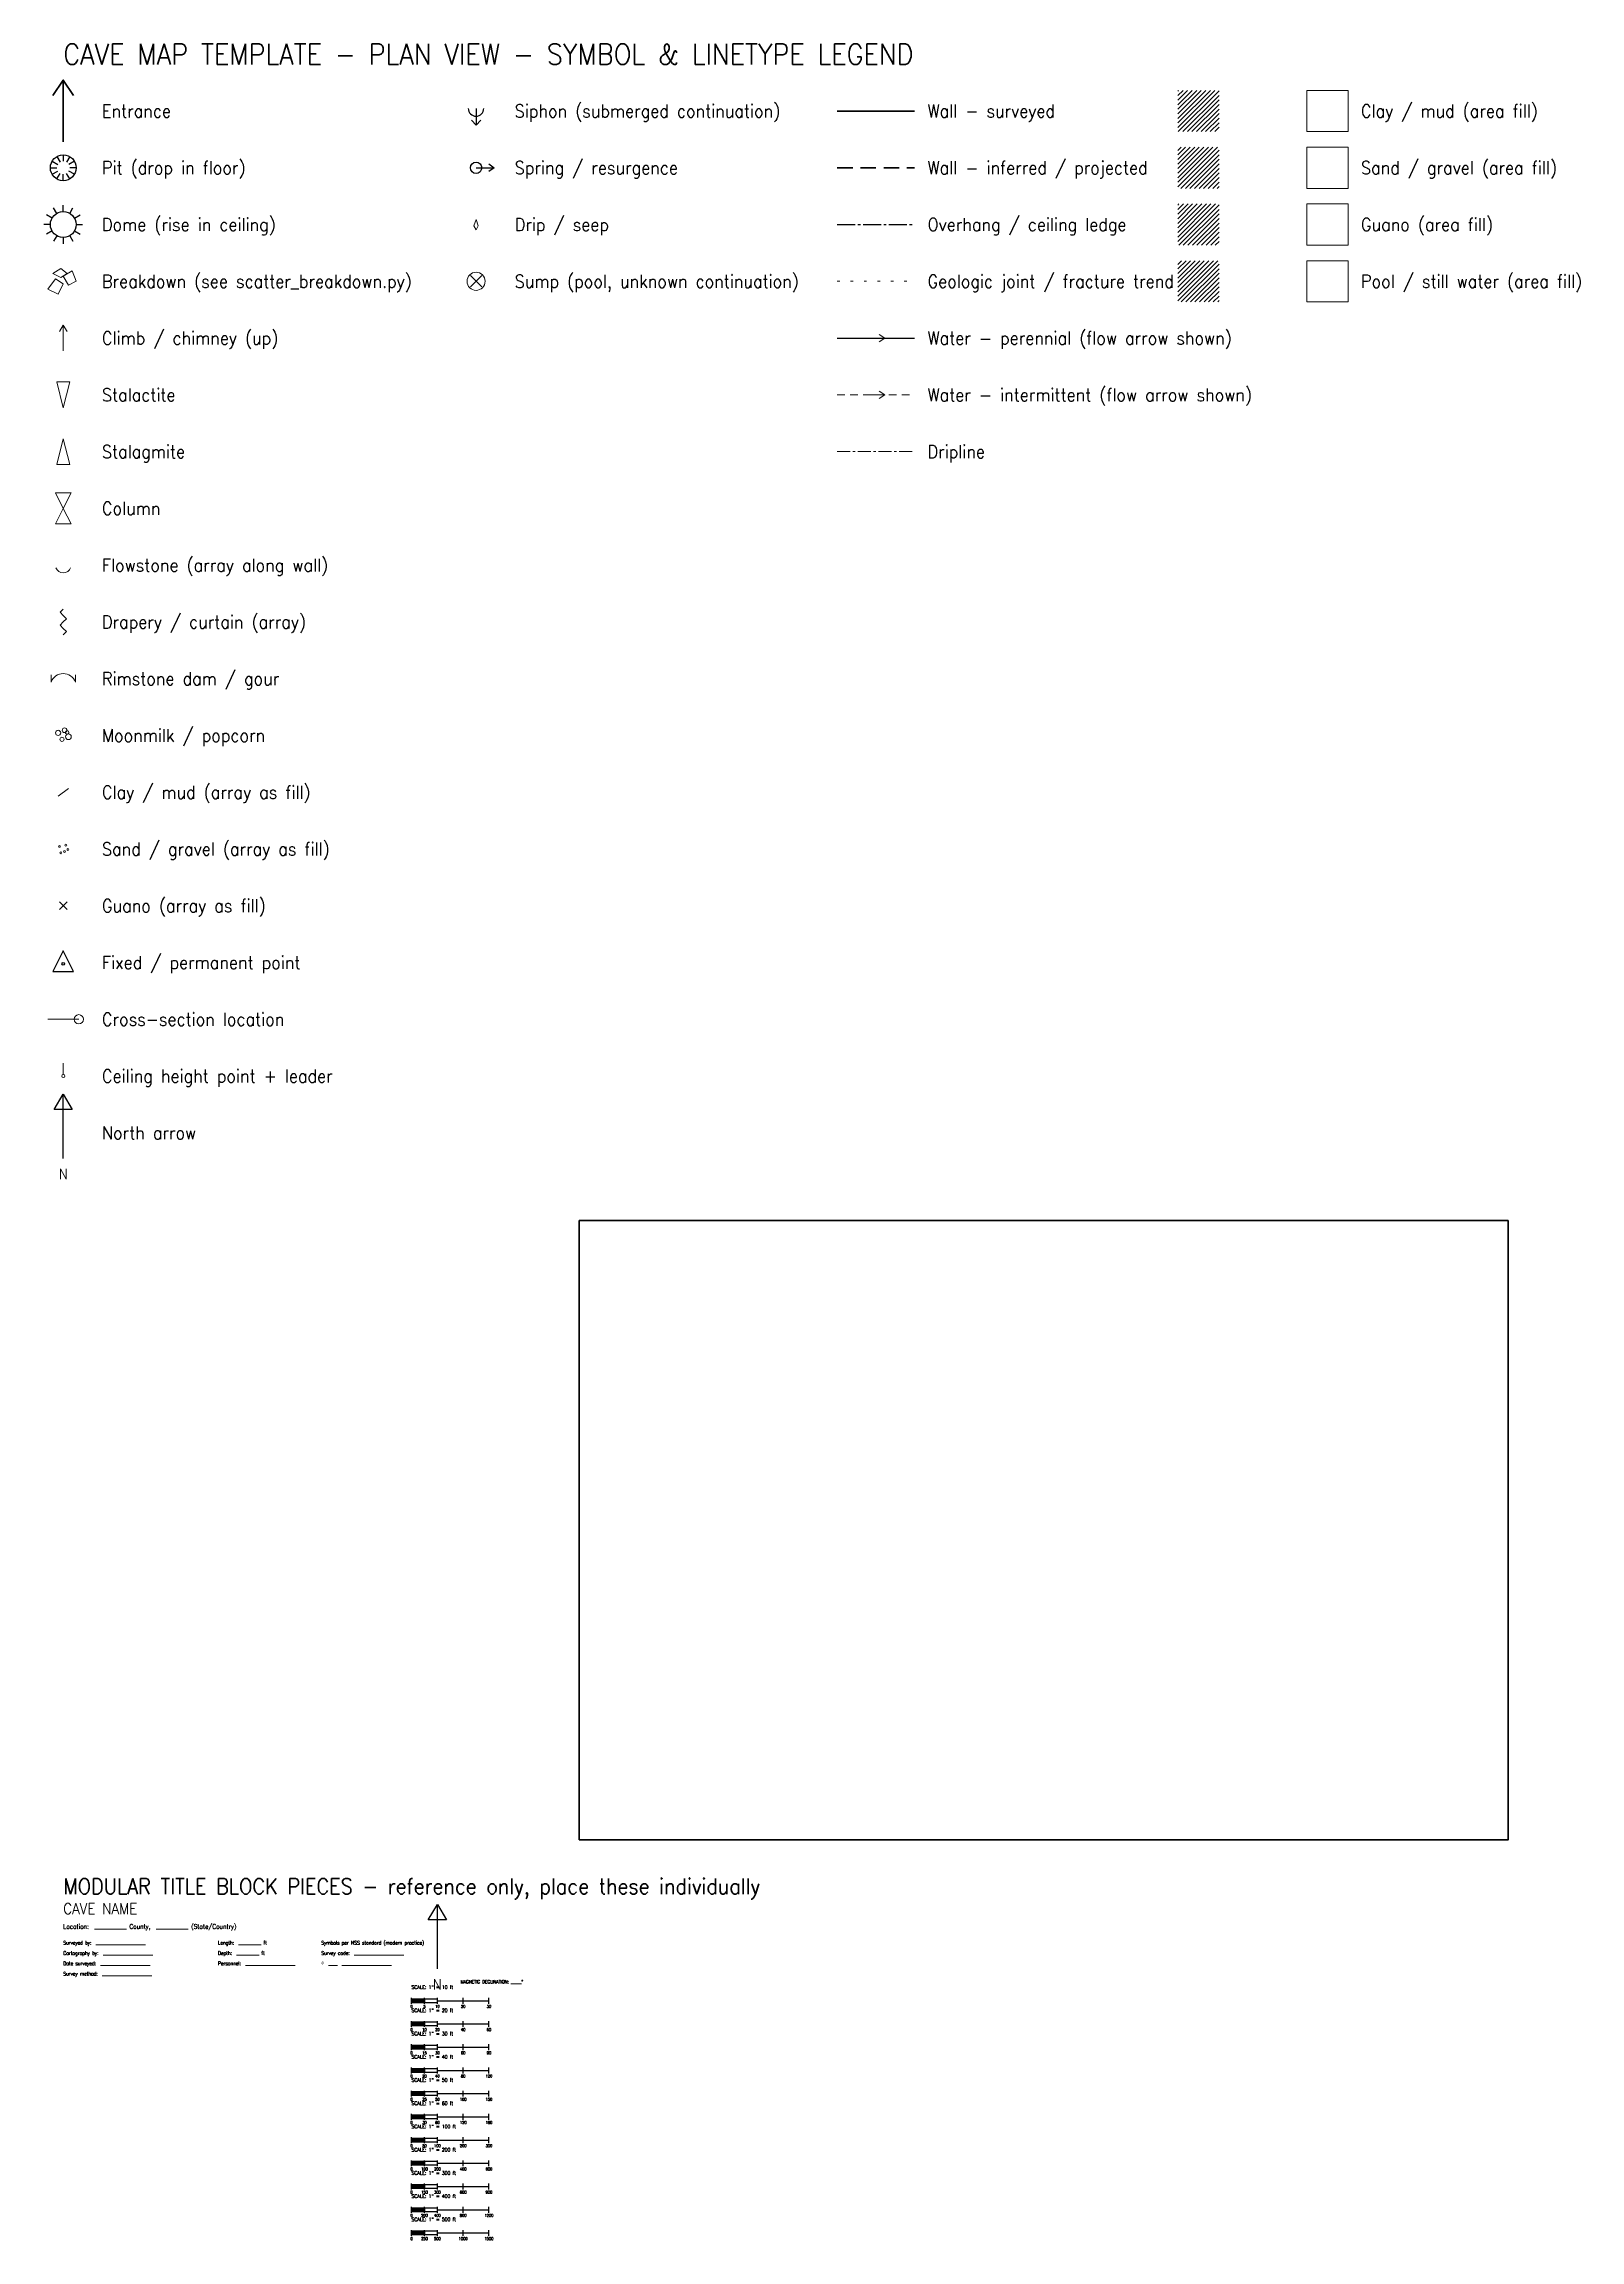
# Model space of a CAD drawing. Header units: feet. Extents: x -0.8 to 58.8, y -82.5 to 2.6.
import ezdxf
from ezdxf.enums import TextEntityAlignment as Align

# ---------------------------------------------------------------- set-up
doc = ezdxf.new("R2010")
doc.units = ezdxf.units.FT
for name, pattern in [('NSS_DRIPLINE', [0.8, 0.5, -0.1, 0.1, -0.1]), ('NSS_INFERRED', [0.9, 0.6, -0.3]), ('NSS_JOINT', [0.5, 0.08, -0.42]), ('NSS_OVERHANG', [1, 0.7, -0.1, 0.1, -0.1]), ('NSS_WATER_INTERMITTENT', [0.5, 0.3, -0.2])]:
    doc.linetypes.add(name, pattern=pattern)
doc.layers.get('0').update_dxf_attribs({"true_color": 0xffffff})
for name, color, linetype, lineweight, true_color in [('ANCHORS-BOLTS', 1, 'Continuous', 25, 0xff0000), ('BORDER', 7, 'Continuous', 50, 0xffffff), ('BREAKDOWN', 8, 'Continuous', 18, 0x7f7f7f), ('CEILING-HEIGHT', 8, 'Continuous', 0, 0x7f7f7f), ('CROSS-SECTION-MARKERS', 3, 'Continuous', 18, 0x00ff00), ('DRIPLINE', 8, 'NSS_DRIPLINE', 18, 0x7f7f7f), ('ENTRANCE', 1, 'Continuous', 50, 0xff0000), ('FORMATIONS-DRAPERY', 6, 'Continuous', 13, 0xff00ff), ('FORMATIONS-DRIP', 6, 'Continuous', 18, 0xff00ff), ('FORMATIONS-FLOWSTONE', 6, 'Continuous', 13, 0xff00ff), ('FORMATIONS-MOONMILK-POPCORN', 6, 'Continuous', 9, 0xff00ff), ('FORMATIONS-RIMSTONE', 6, 'Continuous', 13, 0xff00ff), ('GEOLOGY-JOINTS-FRACTURES', 9, 'NSS_JOINT', 9, 0xbfbfbf), ('GUANO', 40, 'Continuous', 9, 0xffbf00), ('LEGEND', 7, 'Continuous', 18, 0xffffff), ('NORTH-ARROW', 7, 'Continuous', 25, 0xffffff), ('OVERHANG-LEDGE', 7, 'NSS_OVERHANG', 25, 0xffffff), ('PITS-DOMES', 7, 'Continuous', 25, 0xffffff), ('SCALE-BAR', 7, 'Continuous', 25, 0xffffff), ('SEDIMENT-CLAY-MUD', 30, 'Continuous', 13, 0xff7f00), ('SEDIMENT-SAND-GRAVEL', 30, 'Continuous', 9, 0xff7f00), ('TITLE-BLOCK', 7, 'Continuous', 25, 0xffffff), ('WALLS-INFERRED', 7, 'NSS_INFERRED', 35, 0xffffff), ('WALLS-SURVEYED', 7, 'Continuous', 50, 0xffffff), ('WATER-DRIP-SEEP', 5, 'Continuous', 13, 0x0000ff), ('WATER-FLOW-ARROWS', 5, 'Continuous', 18, 0x0000ff), ('WATER-INTERMITTENT', 5, 'NSS_WATER_INTERMITTENT', 18, 0x0000ff), ('WATER-PERENNIAL', 5, 'Continuous', 25, 0x0000ff), ('WATER-POOL-SUMP', 5, 'Continuous', 13, 0x0000ff), ('WATER-SIPHON', 5, 'Continuous', 25, 0x0000ff), ('WATER-SPRING-RESURGENCE', 5, 'Continuous', 25, 0x0000ff)]:
    doc.layers.add(name, color=color, linetype=linetype, lineweight=lineweight, true_color=true_color)
doc.styles.add('textstyle0', font='')
doc.styles.add('textstyle1', font='')
doc.styles.add('textstyle10', font='')
doc.styles.add('textstyle100', font='')
doc.styles.add('textstyle101', font='')
doc.styles.add('textstyle102', font='')
doc.styles.add('textstyle103', font='')
doc.styles.add('textstyle104', font='')
doc.styles.add('textstyle105', font='')
doc.styles.add('textstyle106', font='')
doc.styles.add('textstyle107', font='')
doc.styles.add('textstyle108', font='')
doc.styles.add('textstyle109', font='')
doc.styles.add('textstyle11', font='')
doc.styles.add('textstyle110', font='')
doc.styles.add('textstyle111', font='')
doc.styles.add('textstyle112', font='')
doc.styles.add('textstyle113', font='')
doc.styles.add('textstyle114', font='')
doc.styles.add('textstyle115', font='')
doc.styles.add('textstyle12', font='')
doc.styles.add('textstyle13', font='')
doc.styles.add('textstyle14', font='')
doc.styles.add('textstyle15', font='')
doc.styles.add('textstyle16', font='')
doc.styles.add('textstyle17', font='')
doc.styles.add('textstyle18', font='')
doc.styles.add('textstyle19', font='')
doc.styles.add('textstyle2', font='')
doc.styles.add('textstyle20', font='')
doc.styles.add('textstyle21', font='')
doc.styles.add('textstyle22', font='')
doc.styles.add('textstyle23', font='')
doc.styles.add('textstyle24', font='')
doc.styles.add('textstyle25', font='')
doc.styles.add('textstyle26', font='')
doc.styles.add('textstyle27', font='')
doc.styles.add('textstyle28', font='')
doc.styles.add('textstyle29', font='')
doc.styles.add('textstyle3', font='')
doc.styles.add('textstyle30', font='')
doc.styles.add('textstyle31', font='')
doc.styles.add('textstyle32', font='')
doc.styles.add('textstyle33', font='')
doc.styles.add('textstyle34', font='')
doc.styles.add('textstyle35', font='')
doc.styles.add('textstyle36', font='')
doc.styles.add('textstyle37', font='')
doc.styles.add('textstyle38', font='')
doc.styles.add('textstyle39', font='')
doc.styles.add('textstyle4', font='')
doc.styles.add('textstyle40', font='')
doc.styles.add('textstyle41', font='')
doc.styles.add('textstyle42', font='')
doc.styles.add('textstyle43', font='')
doc.styles.add('textstyle44', font='')
doc.styles.add('textstyle45', font='')
doc.styles.add('textstyle46', font='')
doc.styles.add('textstyle47', font='')
doc.styles.add('textstyle48', font='')
doc.styles.add('textstyle49', font='')
doc.styles.add('textstyle5', font='')
doc.styles.add('textstyle50', font='')
doc.styles.add('textstyle51', font='')
doc.styles.add('textstyle52', font='')
doc.styles.add('textstyle53', font='')
doc.styles.add('textstyle54', font='')
doc.styles.add('textstyle55', font='')
doc.styles.add('textstyle56', font='')
doc.styles.add('textstyle57', font='')
doc.styles.add('textstyle58', font='')
doc.styles.add('textstyle59', font='')
doc.styles.add('textstyle6', font='')
doc.styles.add('textstyle60', font='')
doc.styles.add('textstyle61', font='')
doc.styles.add('textstyle62', font='')
doc.styles.add('textstyle63', font='')
doc.styles.add('textstyle64', font='')
doc.styles.add('textstyle65', font='')
doc.styles.add('textstyle66', font='')
doc.styles.add('textstyle67', font='')
doc.styles.add('textstyle68', font='')
doc.styles.add('textstyle69', font='')
doc.styles.add('textstyle7', font='')
doc.styles.add('textstyle70', font='')
doc.styles.add('textstyle71', font='')
doc.styles.add('textstyle72', font='')
doc.styles.add('textstyle73', font='')
doc.styles.add('textstyle74', font='')
doc.styles.add('textstyle75', font='')
doc.styles.add('textstyle76', font='')
doc.styles.add('textstyle77', font='')
doc.styles.add('textstyle78', font='')
doc.styles.add('textstyle79', font='')
doc.styles.add('textstyle8', font='')
doc.styles.add('textstyle80', font='')
doc.styles.add('textstyle81', font='')
doc.styles.add('textstyle82', font='')
doc.styles.add('textstyle83', font='')
doc.styles.add('textstyle84', font='')
doc.styles.add('textstyle85', font='')
doc.styles.add('textstyle86', font='')
doc.styles.add('textstyle87', font='')
doc.styles.add('textstyle88', font='')
doc.styles.add('textstyle89', font='')
doc.styles.add('textstyle9', font='')
doc.styles.add('textstyle90', font='')
doc.styles.add('textstyle91', font='')
doc.styles.add('textstyle92', font='')
doc.styles.add('textstyle93', font='')
doc.styles.add('textstyle94', font='')
doc.styles.add('textstyle95', font='')
doc.styles.add('textstyle96', font='')
doc.styles.add('textstyle97', font='')
doc.styles.add('textstyle98', font='')
doc.styles.add('textstyle99', font='')
doc.styles.get('textstyle0').set_extended_font_data('Standard')
doc.styles.get('textstyle1').set_extended_font_data('Standard')
doc.styles.get('textstyle10').set_extended_font_data('Standard')
doc.styles.get('textstyle100').set_extended_font_data('Standard')
doc.styles.get('textstyle101').set_extended_font_data('Standard')
doc.styles.get('textstyle102').set_extended_font_data('Standard')
doc.styles.get('textstyle103').set_extended_font_data('Standard')
doc.styles.get('textstyle104').set_extended_font_data('Standard')
doc.styles.get('textstyle105').set_extended_font_data('Standard')
doc.styles.get('textstyle106').set_extended_font_data('Standard')
doc.styles.get('textstyle107').set_extended_font_data('Standard')
doc.styles.get('textstyle108').set_extended_font_data('Standard')
doc.styles.get('textstyle109').set_extended_font_data('Standard')
doc.styles.get('textstyle11').set_extended_font_data('Standard')
doc.styles.get('textstyle110').set_extended_font_data('Standard')
doc.styles.get('textstyle111').set_extended_font_data('Standard')
doc.styles.get('textstyle112').set_extended_font_data('Standard')
doc.styles.get('textstyle113').set_extended_font_data('Standard')
doc.styles.get('textstyle114').set_extended_font_data('Standard')
doc.styles.get('textstyle115').set_extended_font_data('Standard')
doc.styles.get('textstyle12').set_extended_font_data('Standard')
doc.styles.get('textstyle13').set_extended_font_data('Standard')
doc.styles.get('textstyle14').set_extended_font_data('Standard')
doc.styles.get('textstyle15').set_extended_font_data('Standard')
doc.styles.get('textstyle16').set_extended_font_data('Standard')
doc.styles.get('textstyle17').set_extended_font_data('Standard')
doc.styles.get('textstyle18').set_extended_font_data('Standard')
doc.styles.get('textstyle19').set_extended_font_data('Standard')
doc.styles.get('textstyle2').set_extended_font_data('Standard')
doc.styles.get('textstyle20').set_extended_font_data('Standard')
doc.styles.get('textstyle21').set_extended_font_data('Standard')
doc.styles.get('textstyle22').set_extended_font_data('Standard')
doc.styles.get('textstyle23').set_extended_font_data('Standard')
doc.styles.get('textstyle24').set_extended_font_data('Standard')
doc.styles.get('textstyle25').set_extended_font_data('Standard')
doc.styles.get('textstyle26').set_extended_font_data('Standard')
doc.styles.get('textstyle27').set_extended_font_data('Standard')
doc.styles.get('textstyle28').set_extended_font_data('Standard')
doc.styles.get('textstyle29').set_extended_font_data('Standard')
doc.styles.get('textstyle3').set_extended_font_data('Standard')
doc.styles.get('textstyle30').set_extended_font_data('Standard')
doc.styles.get('textstyle31').set_extended_font_data('Standard')
doc.styles.get('textstyle32').set_extended_font_data('Standard')
doc.styles.get('textstyle33').set_extended_font_data('Standard')
doc.styles.get('textstyle34').set_extended_font_data('Standard')
doc.styles.get('textstyle35').set_extended_font_data('Standard')
doc.styles.get('textstyle36').set_extended_font_data('Standard')
doc.styles.get('textstyle37').set_extended_font_data('Standard')
doc.styles.get('textstyle38').set_extended_font_data('Standard')
doc.styles.get('textstyle39').set_extended_font_data('Standard')
doc.styles.get('textstyle4').set_extended_font_data('Standard')
doc.styles.get('textstyle40').set_extended_font_data('Standard')
doc.styles.get('textstyle41').set_extended_font_data('Standard')
doc.styles.get('textstyle42').set_extended_font_data('Standard')
doc.styles.get('textstyle43').set_extended_font_data('Standard')
doc.styles.get('textstyle44').set_extended_font_data('Standard')
doc.styles.get('textstyle45').set_extended_font_data('Standard')
doc.styles.get('textstyle46').set_extended_font_data('Standard')
doc.styles.get('textstyle47').set_extended_font_data('Standard')
doc.styles.get('textstyle48').set_extended_font_data('Standard')
doc.styles.get('textstyle49').set_extended_font_data('Standard')
doc.styles.get('textstyle5').set_extended_font_data('Standard')
doc.styles.get('textstyle50').set_extended_font_data('Standard')
doc.styles.get('textstyle51').set_extended_font_data('Standard')
doc.styles.get('textstyle52').set_extended_font_data('Standard')
doc.styles.get('textstyle53').set_extended_font_data('Standard')
doc.styles.get('textstyle54').set_extended_font_data('Standard')
doc.styles.get('textstyle55').set_extended_font_data('Standard')
doc.styles.get('textstyle56').set_extended_font_data('Standard')
doc.styles.get('textstyle57').set_extended_font_data('Standard')
doc.styles.get('textstyle58').set_extended_font_data('Standard')
doc.styles.get('textstyle59').set_extended_font_data('Standard')
doc.styles.get('textstyle6').set_extended_font_data('Standard')
doc.styles.get('textstyle60').set_extended_font_data('Standard')
doc.styles.get('textstyle61').set_extended_font_data('Standard')
doc.styles.get('textstyle62').set_extended_font_data('Standard')
doc.styles.get('textstyle63').set_extended_font_data('Standard')
doc.styles.get('textstyle64').set_extended_font_data('Standard')
doc.styles.get('textstyle65').set_extended_font_data('Standard')
doc.styles.get('textstyle66').set_extended_font_data('Standard')
doc.styles.get('textstyle67').set_extended_font_data('Standard')
doc.styles.get('textstyle68').set_extended_font_data('Standard')
doc.styles.get('textstyle69').set_extended_font_data('Standard')
doc.styles.get('textstyle7').set_extended_font_data('Standard')
doc.styles.get('textstyle70').set_extended_font_data('Standard')
doc.styles.get('textstyle71').set_extended_font_data('Standard')
doc.styles.get('textstyle72').set_extended_font_data('Standard')
doc.styles.get('textstyle73').set_extended_font_data('Standard')
doc.styles.get('textstyle74').set_extended_font_data('Standard')
doc.styles.get('textstyle75').set_extended_font_data('Standard')
doc.styles.get('textstyle76').set_extended_font_data('Standard')
doc.styles.get('textstyle77').set_extended_font_data('Standard')
doc.styles.get('textstyle78').set_extended_font_data('Standard')
doc.styles.get('textstyle79').set_extended_font_data('Standard')
doc.styles.get('textstyle8').set_extended_font_data('Standard')
doc.styles.get('textstyle80').set_extended_font_data('Standard')
doc.styles.get('textstyle81').set_extended_font_data('Standard')
doc.styles.get('textstyle82').set_extended_font_data('Standard')
doc.styles.get('textstyle83').set_extended_font_data('Standard')
doc.styles.get('textstyle84').set_extended_font_data('Standard')
doc.styles.get('textstyle85').set_extended_font_data('Standard')
doc.styles.get('textstyle86').set_extended_font_data('Standard')
doc.styles.get('textstyle87').set_extended_font_data('Standard')
doc.styles.get('textstyle88').set_extended_font_data('Standard')
doc.styles.get('textstyle89').set_extended_font_data('Standard')
doc.styles.get('textstyle9').set_extended_font_data('Standard')
doc.styles.get('textstyle90').set_extended_font_data('Standard')
doc.styles.get('textstyle91').set_extended_font_data('Standard')
doc.styles.get('textstyle92').set_extended_font_data('Standard')
doc.styles.get('textstyle93').set_extended_font_data('Standard')
doc.styles.get('textstyle94').set_extended_font_data('Standard')
doc.styles.get('textstyle95').set_extended_font_data('Standard')
doc.styles.get('textstyle96').set_extended_font_data('Standard')
doc.styles.get('textstyle97').set_extended_font_data('Standard')
doc.styles.get('textstyle98').set_extended_font_data('Standard')
doc.styles.get('textstyle99').set_extended_font_data('Standard')
pattern_1 = [(45, (0, 0), (-0.08838835, 0.08838835), [])]

# ---------------------------------------------------------------- blocks, each defined once
blk = doc.blocks.new('SYM_ENTRANCE')
at = {"layer": 'ENTRANCE'}
for points in [[(-0.4, 0.6), (0, 1.2), (0.4, 0.6)], [(0, -1.2), (0, 1.2)]]:
    blk.add_lwpolyline(points, dxfattribs=at)
blk = doc.blocks.new('SYM_PIT')
at = {"layer": 'PITS-DOMES'}
for p, q in [((-0.5, 0), (-0.25, 0)), ((-0.433, 0.25), (-0.217, 0.125)), ((-0.25, 0.433), (-0.125, 0.217)), ((0, 0.5), (0, 0.25)), ((0.25, 0.433), (0.125, 0.217)), ((0.433, 0.25), (0.217, 0.125)), ((0.5, 0), (0.25, 0)), ((-0.433, -0.25), (-0.217, -0.125)), ((-0.25, -0.433), (-0.125, -0.217)), ((0, -0.5), (0, -0.25)), ((0.25, -0.433), (0.125, -0.217)), ((0.433, -0.25), (0.217, -0.125))]:
    blk.add_line(p, q, dxfattribs=at)
blk.add_circle((0, 0), 0.5, dxfattribs=at)
blk = doc.blocks.new('SYM_DOME')
at = {"layer": 'PITS-DOMES'}
for p, q in [((-0.5, 0), (-0.75, 0)), ((-0.433, 0.25), (-0.65, 0.375)), ((-0.25, 0.433), (-0.375, 0.65)), ((0, 0.5), (0, 0.75)), ((0.25, 0.433), (0.375, 0.65)), ((0.433, 0.25), (0.65, 0.375)), ((0.5, 0), (0.75, 0)), ((-0.433, -0.25), (-0.65, -0.375)), ((-0.25, -0.433), (-0.375, -0.65)), ((0, -0.5), (0, -0.75)), ((0.25, -0.433), (0.375, -0.65)), ((0.433, -0.25), (0.65, -0.375))]:
    blk.add_line(p, q, dxfattribs=at)
blk.add_circle((0, 0), 0.5, dxfattribs=at)
blk = doc.blocks.new('SYM_BREAKDOWN')
at = {"layer": 'BREAKDOWN'}
for points in [[(-0.6, -0.3), (-0.3, 0.1), (0, -0.1), (-0.2, -0.5)], [(-0.4, 0.3), (-0.1, 0.5), (0.15, 0.3), (-0.1, 0.15)], [(0, 0.2), (0.35, 0.4), (0.5, 0), (0.2, -0.15)]]:
    blk.add_lwpolyline(points, close=True, dxfattribs=at)
blk = doc.blocks.new('SYM_CLIMB_ARROW')
at = {"color": 0}
for points in [[(-0.15, 0.25), (0, 0.5), (0.15, 0.25)], [(0, -0.5), (0, 0.5)]]:
    blk.add_lwpolyline(points, dxfattribs=at)
blk = doc.blocks.new('SYM_STALACTITE')
at = {"layer": 'FORMATIONS-DRIP'}
blk.add_lwpolyline([(-0.25, 0.5), (0.25, 0.5), (0, -0.5)], close=True, dxfattribs=at)
blk = doc.blocks.new('SYM_STALAGMITE')
at = {"layer": 'FORMATIONS-DRIP'}
blk.add_lwpolyline([(-0.25, -0.5), (0.25, -0.5), (0, 0.5)], close=True, dxfattribs=at)
blk = doc.blocks.new('SYM_COLUMN')
at = {"layer": 'FORMATIONS-DRIP'}
blk.add_lwpolyline([(-0.3, 0.6), (0.3, 0.6), (0, 0), (0.3, -0.6), (-0.3, -0.6), (0, 0)], close=True, dxfattribs=at)
blk = doc.blocks.new('SYM_FLOWSTONE')
at = {"layer": 'FORMATIONS-FLOWSTONE'}
blk.add_arc((0, 0), 0.3, 200, 340, dxfattribs=at)
blk = doc.blocks.new('SYM_DRAPERY')
at = {"layer": 'FORMATIONS-DRAPERY'}
blk.add_lwpolyline([(0, -0.5), (0.12, -0.375), (0, -0.25), (-0.12, -0.125), (0, 0), (0.12, 0.125), (0, 0.25), (-0.12, 0.375), (0, 0.5)], dxfattribs=at)
blk = doc.blocks.new('SYM_RIMSTONE_DAM')
at = {"layer": 'FORMATIONS-RIMSTONE'}
for p, q in [((-0.47, -0.13), (-0.47, 0.15)), ((0.47, -0.13), (0.47, 0.15))]:
    blk.add_line(p, q, dxfattribs=at)
blk.add_arc((0, -0.3), 0.5, 20, 160, dxfattribs=at)
blk = doc.blocks.new('SYM_MOONMILK_POPCORN')
at = {"layer": 'FORMATIONS-MOONMILK-POPCORN'}
for centre, radius in [((-0.2, 0.1), 0.1), ((0.05, 0.2), 0.09), ((0.15, 0.12), 0.07), ((0.2, -0.05), 0.11), ((-0.05, -0.15), 0.08)]:
    blk.add_circle(centre, radius, dxfattribs=at)
blk = doc.blocks.new('SYM_CLAY_MUD_TICK')
at = {"layer": 'SEDIMENT-CLAY-MUD'}
blk.add_line((-0.2, -0.15), (0.2, 0.15), dxfattribs=at)
blk = doc.blocks.new('SYM_SAND_GRAVEL_DOT')
at = {"layer": 'SEDIMENT-SAND-GRAVEL'}
for centre in [(-0.15, 0.1), (0.1, 0.15), (0.18, -0.02), (-0.1, -0.15), (0.05, -0.1)]:
    blk.add_circle(centre, 0.035, dxfattribs=at)
blk = doc.blocks.new('SYM_GUANO')
at = {"layer": 'GUANO'}
for p, q in [((-0.15, -0.15), (0.15, 0.15)), ((-0.15, 0.15), (0.15, -0.15))]:
    blk.add_line(p, q, dxfattribs=at)
blk = doc.blocks.new('SYM_FIXED_POINT')
at = {"layer": 'ANCHORS-BOLTS'}
blk.add_lwpolyline([(-0.4, -0.35), (0.4, -0.35), (0, 0.45)], close=True, dxfattribs=at)
blk.add_circle((0, -0.05), 0.05, dxfattribs=at)
blk = doc.blocks.new('SYM_SECTION_MARKER')
at = {"layer": 'CROSS-SECTION-MARKERS'}
blk.add_line((-0.6, 0), (0.6, 0), dxfattribs=at)
blk.add_circle((0.6, 0), 0.18, dxfattribs=at)
blk = doc.blocks.new('SYM_CEILING_HEIGHT')
at = {"layer": 'CEILING-HEIGHT'}
blk.add_line((0, 0.06), (0, 0.5), dxfattribs=at)
blk.add_circle((0, 0), 0.06, dxfattribs=at)
blk = doc.blocks.new('SYM_NORTH_ARROW')
at = {"layer": 'NORTH-ARROW'}
blk.add_lwpolyline([(-0.35, 0.9), (0, 1.5), (0.35, 0.9)], close=True, dxfattribs=at)
blk.add_lwpolyline([(0, -1), (0, 1.5)], dxfattribs=at)
at = {"layer": 'NORTH-ARROW', "style": 'textstyle115'}
blk.add_text('N', height=0.4, dxfattribs=at).set_placement((0, -1.6), align=Align.MIDDLE_CENTER)
blk = doc.blocks.new('SYM_SIPHON')
at = {"layer": 'WATER-SIPHON'}
for points in [[(0, 0.1), (0, -0.55)], [(-0.18, -0.35), (0, -0.55), (0.18, -0.35)]]:
    blk.add_lwpolyline(points, dxfattribs=at)
blk.add_arc((0, 0.1), 0.3, 180, 360, dxfattribs=at)
blk = doc.blocks.new('SYM_SPRING')
at = {"layer": 'WATER-SPRING-RESURGENCE'}
for points in [[(0, 0), (0.7, 0)], [(0.5, 0.15), (0.7, 0), (0.5, -0.15)]]:
    blk.add_lwpolyline(points, dxfattribs=at)
blk.add_arc((0, 0), 0.22, 0, 360, dxfattribs=at)
blk = doc.blocks.new('SYM_DRIP_SEEP')
at = {"layer": 'WATER-DRIP-SEEP'}
blk.add_lwpolyline([(0, 0.2), (-0.08, -0.05), (0, -0.2), (0.08, -0.05)], close=True, dxfattribs=at)
blk = doc.blocks.new('SYM_SUMP')
at = {"layer": 'WATER-POOL-SUMP'}
for p, q in [((-0.22, -0.22), (0.22, 0.22)), ((-0.22, 0.22), (0.22, -0.22))]:
    blk.add_line(p, q, dxfattribs=at)
blk.add_circle((0, 0), 0.35, dxfattribs=at)
blk = doc.blocks.new('SYM_FLOW_ARROW')
at = {"color": 0}
for points in [[(-0.35, 0), (0.35, 0)], [(0.12, 0.14), (0.35, 0), (0.12, -0.14)]]:
    blk.add_lwpolyline(points, dxfattribs=at)
blk = doc.blocks.new('TB_CAVE_NAME')
at = {"layer": 'TITLE-BLOCK', "style": 'textstyle3'}
blk.add_text('CAVE NAME', height=0.42, dxfattribs=at).set_placement((0, 0), align=Align.BOTTOM_LEFT)
blk = doc.blocks.new('TB_LOCATION')
at = {"layer": 'TITLE-BLOCK', "style": 'textstyle4'}
blk.add_text('Location:  ___________ County,  ___________ (State/Country)', height=0.18, dxfattribs=at).set_placement((0, 0), align=Align.BOTTOM_LEFT)
blk = doc.blocks.new('TB_SURVEYED_BY')
at = {"layer": 'TITLE-BLOCK', "style": 'textstyle33'}
blk.add_text('Surveyed by:  ______________________', height=0.14, dxfattribs=at).set_placement((0, 0), align=Align.BOTTOM_LEFT)
blk = doc.blocks.new('TB_CARTOGRAPHY_BY')
at = {"layer": 'TITLE-BLOCK', "style": 'textstyle13'}
blk.add_text('Cartography by:  ______________________', height=0.14, dxfattribs=at).set_placement((0, 0), align=Align.BOTTOM_LEFT)
blk = doc.blocks.new('TB_DATE')
at = {"layer": 'TITLE-BLOCK', "style": 'textstyle31'}
blk.add_text('Date surveyed:  ______________________', height=0.14, dxfattribs=at).set_placement((0, 0), align=Align.BOTTOM_LEFT)
blk = doc.blocks.new('TB_SURVEY_METHOD')
at = {"layer": 'TITLE-BLOCK', "style": 'textstyle20'}
blk.add_text('Survey method:  ______________________', height=0.14, dxfattribs=at).set_placement((0, 0), align=Align.BOTTOM_LEFT)
blk = doc.blocks.new('TB_LENGTH')
at = {"layer": 'TITLE-BLOCK', "style": 'textstyle32'}
blk.add_text('Length:  __________ ft', height=0.14, dxfattribs=at).set_placement((0, 0), align=Align.BOTTOM_LEFT)
blk = doc.blocks.new('TB_DEPTH')
at = {"layer": 'TITLE-BLOCK', "style": 'textstyle21'}
blk.add_text('Depth:  __________ ft', height=0.14, dxfattribs=at).set_placement((0, 0), align=Align.BOTTOM_LEFT)
blk = doc.blocks.new('TB_PERSONNEL')
at = {"layer": 'TITLE-BLOCK', "style": 'textstyle26'}
blk.add_text('Personnel:  ______________________', height=0.14, dxfattribs=at).set_placement((0, 0), align=Align.BOTTOM_LEFT)
blk = doc.blocks.new('TB_LEGEND_NOTE')
at = {"layer": 'TITLE-BLOCK', "style": 'textstyle0'}
blk.add_text('Symbols per NSS standard (modern practice)', height=0.14, dxfattribs=at).set_placement((0, 0), align=Align.BOTTOM_LEFT)
blk = doc.blocks.new('TB_SURVEY_CODE')
at = {"layer": 'TITLE-BLOCK', "style": 'textstyle96'}
blk.add_text('Survey code:  ______________________', height=0.14, dxfattribs=at).set_placement((0, 0), align=Align.BOTTOM_LEFT)
blk = doc.blocks.new('TB_COPYRIGHT')
at = {"layer": 'TITLE-BLOCK', "style": 'textstyle2'}
blk.add_text('©  ____  ______________________', height=0.14, dxfattribs=at).set_placement((0, 0), align=Align.BOTTOM_LEFT)
blk = doc.blocks.new('TB_NORTH_ARROW_DECL')
at = {"layer": 'NORTH-ARROW'}
blk.add_blockref('SYM_NORTH_ARROW', (0, 0), dxfattribs=at)
at = {"layer": 'NORTH-ARROW', "style": 'textstyle1'}
blk.add_text('MAGNETIC DECLINATION: _____°', height=0.13, dxfattribs=at).set_placement((0.9, -1.5), align=Align.MIDDLE_LEFT)
blk = doc.blocks.new('TB_BORDER_ARCH_D_FULLBLEED')
at = {"layer": 'BORDER'}
blk.add_lwpolyline([(0, 0), (36, 0), (36, 24), (0, 24)], close=True, dxfattribs=at)
blk = doc.blocks.new('TB_BAR_SCALE_1IN10FT')
at = {"layer": 'SCALE-BAR', "true_color": 0xffffff}
h = blk.add_hatch(color=7, dxfattribs=at)
edge = h.paths.add_edge_path()
h.paths.add_polyline_path([(0, 0), (0.5, 0), (0.5, 0.13), (0, 0.13)])
at = {"layer": 'SCALE-BAR'}
for p, q in [((0, -0.05), (0, 0.18)), ((0.5, -0.05), (0.5, 0.18)), ((1, -0.05), (1, 0.18)), ((1, 0.065), (3, 0.065)), ((2, -0.05), (2, 0.18)), ((3, -0.05), (3, 0.18))]:
    blk.add_line(p, q, dxfattribs=at)
for points in [[(0, 0), (0.5, 0), (0.5, 0.13), (0, 0.13)], [(0.5, 0), (1, 0), (1, 0.13), (0.5, 0.13)]]:
    blk.add_lwpolyline(points, close=True, dxfattribs=at)
at = {"layer": 'SCALE-BAR', "style": 'textstyle92'}
blk.add_text('SCALE: 1" = 10 ft', height=0.14, dxfattribs=at).set_placement((0, 0.48), align=Align.BOTTOM_LEFT)
at = {"layer": 'SCALE-BAR'}
for s, style, p in [('0', 'textstyle93', (0, -0.1)), ('5', 'textstyle94', (0.5, -0.1)), ('10', 'textstyle95', (1, -0.1)), ('20', 'textstyle90', (2, -0.1)), ('30', 'textstyle91', (3, -0.1))]:
    blk.add_text(s, height=0.11, dxfattribs=dict(at, style=style)).set_placement(p, align=Align.TOP_CENTER)
blk = doc.blocks.new('TB_BAR_SCALE_1IN20FT')
at = {"layer": 'SCALE-BAR', "true_color": 0xffffff}
h = blk.add_hatch(color=7, dxfattribs=at)
edge = h.paths.add_edge_path()
h.paths.add_polyline_path([(0, 0), (0.5, 0), (0.5, 0.13), (0, 0.13)])
at = {"layer": 'SCALE-BAR'}
for p, q in [((0, -0.05), (0, 0.18)), ((0.5, -0.05), (0.5, 0.18)), ((1, -0.05), (1, 0.18)), ((1, 0.065), (3, 0.065)), ((2, -0.05), (2, 0.18)), ((3, -0.05), (3, 0.18))]:
    blk.add_line(p, q, dxfattribs=at)
for points in [[(0, 0), (0.5, 0), (0.5, 0.13), (0, 0.13)], [(0.5, 0), (1, 0), (1, 0.13), (0.5, 0.13)]]:
    blk.add_lwpolyline(points, close=True, dxfattribs=at)
at = {"layer": 'SCALE-BAR', "style": 'textstyle35'}
blk.add_text('SCALE: 1" = 20 ft', height=0.14, dxfattribs=at).set_placement((0, 0.48), align=Align.BOTTOM_LEFT)
at = {"layer": 'SCALE-BAR'}
for s, style, p in [('0', 'textstyle27', (0, -0.1)), ('10', 'textstyle28', (0.5, -0.1)), ('20', 'textstyle29', (1, -0.1)), ('40', 'textstyle30', (2, -0.1)), ('60', 'textstyle34', (3, -0.1))]:
    blk.add_text(s, height=0.11, dxfattribs=dict(at, style=style)).set_placement(p, align=Align.TOP_CENTER)
blk = doc.blocks.new('TB_BAR_SCALE_1IN30FT')
at = {"layer": 'SCALE-BAR', "true_color": 0xffffff}
h = blk.add_hatch(color=7, dxfattribs=at)
edge = h.paths.add_edge_path()
h.paths.add_polyline_path([(0, 0), (0.5, 0), (0.5, 0.13), (0, 0.13)])
at = {"layer": 'SCALE-BAR'}
for p, q in [((0, -0.05), (0, 0.18)), ((0.5, -0.05), (0.5, 0.18)), ((1, -0.05), (1, 0.18)), ((1, 0.065), (3, 0.065)), ((2, -0.05), (2, 0.18)), ((3, -0.05), (3, 0.18))]:
    blk.add_line(p, q, dxfattribs=at)
for points in [[(0, 0), (0.5, 0), (0.5, 0.13), (0, 0.13)], [(0.5, 0), (1, 0), (1, 0.13), (0.5, 0.13)]]:
    blk.add_lwpolyline(points, close=True, dxfattribs=at)
at = {"layer": 'SCALE-BAR', "style": 'textstyle38'}
blk.add_text('SCALE: 1" = 30 ft', height=0.14, dxfattribs=at).set_placement((0, 0.48), align=Align.BOTTOM_LEFT)
at = {"layer": 'SCALE-BAR'}
for s, style, p in [('0', 'textstyle37', (0, -0.1)), ('15', 'textstyle39', (0.5, -0.1)), ('30', 'textstyle40', (1, -0.1)), ('60', 'textstyle41', (2, -0.1)), ('90', 'textstyle42', (3, -0.1))]:
    blk.add_text(s, height=0.11, dxfattribs=dict(at, style=style)).set_placement(p, align=Align.TOP_CENTER)
blk = doc.blocks.new('TB_BAR_SCALE_1IN40FT')
at = {"layer": 'SCALE-BAR', "true_color": 0xffffff}
h = blk.add_hatch(color=7, dxfattribs=at)
edge = h.paths.add_edge_path()
h.paths.add_polyline_path([(0, 0), (0.5, 0), (0.5, 0.13), (0, 0.13)])
at = {"layer": 'SCALE-BAR'}
for p, q in [((0, -0.05), (0, 0.18)), ((0.5, -0.05), (0.5, 0.18)), ((1, -0.05), (1, 0.18)), ((1, 0.065), (3, 0.065)), ((2, -0.05), (2, 0.18)), ((3, -0.05), (3, 0.18))]:
    blk.add_line(p, q, dxfattribs=at)
for points in [[(0, 0), (0.5, 0), (0.5, 0.13), (0, 0.13)], [(0.5, 0), (1, 0), (1, 0.13), (0.5, 0.13)]]:
    blk.add_lwpolyline(points, close=True, dxfattribs=at)
at = {"layer": 'SCALE-BAR', "style": 'textstyle48'}
blk.add_text('SCALE: 1" = 40 ft', height=0.14, dxfattribs=at).set_placement((0, 0.48), align=Align.BOTTOM_LEFT)
at = {"layer": 'SCALE-BAR'}
for s, style, p in [('0', 'textstyle47', (0, -0.1)), ('20', 'textstyle43', (0.5, -0.1)), ('40', 'textstyle44', (1, -0.1)), ('80', 'textstyle45', (2, -0.1)), ('120', 'textstyle46', (3, -0.1))]:
    blk.add_text(s, height=0.11, dxfattribs=dict(at, style=style)).set_placement(p, align=Align.TOP_CENTER)
blk = doc.blocks.new('TB_BAR_SCALE_1IN50FT')
at = {"layer": 'SCALE-BAR', "true_color": 0xffffff}
h = blk.add_hatch(color=7, dxfattribs=at)
edge = h.paths.add_edge_path()
h.paths.add_polyline_path([(0, 0), (0.5, 0), (0.5, 0.13), (0, 0.13)])
at = {"layer": 'SCALE-BAR'}
for p, q in [((0, -0.05), (0, 0.18)), ((0.5, -0.05), (0.5, 0.18)), ((1, -0.05), (1, 0.18)), ((1, 0.065), (3, 0.065)), ((2, -0.05), (2, 0.18)), ((3, -0.05), (3, 0.18))]:
    blk.add_line(p, q, dxfattribs=at)
for points in [[(0, 0), (0.5, 0), (0.5, 0.13), (0, 0.13)], [(0.5, 0), (1, 0), (1, 0.13), (0.5, 0.13)]]:
    blk.add_lwpolyline(points, close=True, dxfattribs=at)
at = {"layer": 'SCALE-BAR', "style": 'textstyle100'}
blk.add_text('SCALE: 1" = 50 ft', height=0.14, dxfattribs=at).set_placement((0, 0.48), align=Align.BOTTOM_LEFT)
at = {"layer": 'SCALE-BAR'}
for s, style, p in [('0', 'textstyle101', (0, -0.1)), ('25', 'textstyle102', (0.5, -0.1)), ('50', 'textstyle97', (1, -0.1)), ('100', 'textstyle98', (2, -0.1)), ('150', 'textstyle99', (3, -0.1))]:
    blk.add_text(s, height=0.11, dxfattribs=dict(at, style=style)).set_placement(p, align=Align.TOP_CENTER)
blk = doc.blocks.new('TB_BAR_SCALE_1IN60FT')
at = {"layer": 'SCALE-BAR', "true_color": 0xffffff}
h = blk.add_hatch(color=7, dxfattribs=at)
edge = h.paths.add_edge_path()
h.paths.add_polyline_path([(0, 0), (0.5, 0), (0.5, 0.13), (0, 0.13)])
at = {"layer": 'SCALE-BAR'}
for p, q in [((0, -0.05), (0, 0.18)), ((0.5, -0.05), (0.5, 0.18)), ((1, -0.05), (1, 0.18)), ((1, 0.065), (3, 0.065)), ((2, -0.05), (2, 0.18)), ((3, -0.05), (3, 0.18))]:
    blk.add_line(p, q, dxfattribs=at)
for points in [[(0, 0), (0.5, 0), (0.5, 0.13), (0, 0.13)], [(0.5, 0), (1, 0), (1, 0.13), (0.5, 0.13)]]:
    blk.add_lwpolyline(points, close=True, dxfattribs=at)
at = {"layer": 'SCALE-BAR', "style": 'textstyle106'}
blk.add_text('SCALE: 1" = 60 ft', height=0.14, dxfattribs=at).set_placement((0, 0.48), align=Align.BOTTOM_LEFT)
at = {"layer": 'SCALE-BAR'}
for s, style, p in [('0', 'textstyle107', (0, -0.1)), ('30', 'textstyle108', (0.5, -0.1)), ('60', 'textstyle103', (1, -0.1)), ('120', 'textstyle104', (2, -0.1)), ('180', 'textstyle105', (3, -0.1))]:
    blk.add_text(s, height=0.11, dxfattribs=dict(at, style=style)).set_placement(p, align=Align.TOP_CENTER)
blk = doc.blocks.new('TB_BAR_SCALE_1IN100FT')
at = {"layer": 'SCALE-BAR', "true_color": 0xffffff}
h = blk.add_hatch(color=7, dxfattribs=at)
edge = h.paths.add_edge_path()
h.paths.add_polyline_path([(0, 0), (0.5, 0), (0.5, 0.13), (0, 0.13)])
at = {"layer": 'SCALE-BAR'}
for p, q in [((0, -0.05), (0, 0.18)), ((0.5, -0.05), (0.5, 0.18)), ((1, -0.05), (1, 0.18)), ((1, 0.065), (3, 0.065)), ((2, -0.05), (2, 0.18)), ((3, -0.05), (3, 0.18))]:
    blk.add_line(p, q, dxfattribs=at)
for points in [[(0, 0), (0.5, 0), (0.5, 0.13), (0, 0.13)], [(0.5, 0), (1, 0), (1, 0.13), (0.5, 0.13)]]:
    blk.add_lwpolyline(points, close=True, dxfattribs=at)
at = {"layer": 'SCALE-BAR', "style": 'textstyle9'}
blk.add_text('SCALE: 1" = 100 ft', height=0.14, dxfattribs=at).set_placement((0, 0.48), align=Align.BOTTOM_LEFT)
at = {"layer": 'SCALE-BAR'}
for s, style, p in [('0', 'textstyle10', (0, -0.1)), ('50', 'textstyle5', (0.5, -0.1)), ('100', 'textstyle6', (1, -0.1)), ('200', 'textstyle7', (2, -0.1)), ('300', 'textstyle8', (3, -0.1))]:
    blk.add_text(s, height=0.11, dxfattribs=dict(at, style=style)).set_placement(p, align=Align.TOP_CENTER)
blk = doc.blocks.new('TB_BAR_SCALE_1IN200FT')
at = {"layer": 'SCALE-BAR', "true_color": 0xffffff}
h = blk.add_hatch(color=7, dxfattribs=at)
edge = h.paths.add_edge_path()
h.paths.add_polyline_path([(0, 0), (0.5, 0), (0.5, 0.13), (0, 0.13)])
at = {"layer": 'SCALE-BAR'}
for p, q in [((0, -0.05), (0, 0.18)), ((0.5, -0.05), (0.5, 0.18)), ((1, -0.05), (1, 0.18)), ((1, 0.065), (3, 0.065)), ((2, -0.05), (2, 0.18)), ((3, -0.05), (3, 0.18))]:
    blk.add_line(p, q, dxfattribs=at)
for points in [[(0, 0), (0.5, 0), (0.5, 0.13), (0, 0.13)], [(0.5, 0), (1, 0), (1, 0.13), (0.5, 0.13)]]:
    blk.add_lwpolyline(points, close=True, dxfattribs=at)
at = {"layer": 'SCALE-BAR', "style": 'textstyle19'}
blk.add_text('SCALE: 1" = 200 ft', height=0.14, dxfattribs=at).set_placement((0, 0.48), align=Align.BOTTOM_LEFT)
at = {"layer": 'SCALE-BAR'}
for s, style, p in [('0', 'textstyle11', (0, -0.1)), ('100', 'textstyle12', (0.5, -0.1)), ('200', 'textstyle16', (1, -0.1)), ('400', 'textstyle17', (2, -0.1)), ('600', 'textstyle18', (3, -0.1))]:
    blk.add_text(s, height=0.11, dxfattribs=dict(at, style=style)).set_placement(p, align=Align.TOP_CENTER)
blk = doc.blocks.new('TB_BAR_SCALE_1IN300FT')
at = {"layer": 'SCALE-BAR', "true_color": 0xffffff}
h = blk.add_hatch(color=7, dxfattribs=at)
edge = h.paths.add_edge_path()
h.paths.add_polyline_path([(0, 0), (0.5, 0), (0.5, 0.13), (0, 0.13)])
at = {"layer": 'SCALE-BAR'}
for p, q in [((0, -0.05), (0, 0.18)), ((0.5, -0.05), (0.5, 0.18)), ((1, -0.05), (1, 0.18)), ((1, 0.065), (3, 0.065)), ((2, -0.05), (2, 0.18)), ((3, -0.05), (3, 0.18))]:
    blk.add_line(p, q, dxfattribs=at)
for points in [[(0, 0), (0.5, 0), (0.5, 0.13), (0, 0.13)], [(0.5, 0), (1, 0), (1, 0.13), (0.5, 0.13)]]:
    blk.add_lwpolyline(points, close=True, dxfattribs=at)
at = {"layer": 'SCALE-BAR', "style": 'textstyle85'}
blk.add_text('SCALE: 1" = 300 ft', height=0.14, dxfattribs=at).set_placement((0, 0.48), align=Align.BOTTOM_LEFT)
at = {"layer": 'SCALE-BAR'}
for s, style, p in [('0', 'textstyle86', (0, -0.1)), ('150', 'textstyle87', (0.5, -0.1)), ('300', 'textstyle88', (1, -0.1)), ('600', 'textstyle89', (2, -0.1)), ('900', 'textstyle84', (3, -0.1))]:
    blk.add_text(s, height=0.11, dxfattribs=dict(at, style=style)).set_placement(p, align=Align.TOP_CENTER)
blk = doc.blocks.new('TB_BAR_SCALE_1IN400FT')
at = {"layer": 'SCALE-BAR', "true_color": 0xffffff}
h = blk.add_hatch(color=7, dxfattribs=at)
edge = h.paths.add_edge_path()
h.paths.add_polyline_path([(0, 0), (0.5, 0), (0.5, 0.13), (0, 0.13)])
at = {"layer": 'SCALE-BAR'}
for p, q in [((0, -0.05), (0, 0.18)), ((0.5, -0.05), (0.5, 0.18)), ((1, -0.05), (1, 0.18)), ((1, 0.065), (3, 0.065)), ((2, -0.05), (2, 0.18)), ((3, -0.05), (3, 0.18))]:
    blk.add_line(p, q, dxfattribs=at)
for points in [[(0, 0), (0.5, 0), (0.5, 0.13), (0, 0.13)], [(0.5, 0), (1, 0), (1, 0.13), (0.5, 0.13)]]:
    blk.add_lwpolyline(points, close=True, dxfattribs=at)
at = {"layer": 'SCALE-BAR', "style": 'textstyle25'}
blk.add_text('SCALE: 1" = 400 ft', height=0.14, dxfattribs=at).set_placement((0, 0.48), align=Align.BOTTOM_LEFT)
at = {"layer": 'SCALE-BAR'}
for s, style, p in [('0', 'textstyle14', (0, -0.1)), ('200', 'textstyle15', (0.5, -0.1)), ('400', 'textstyle22', (1, -0.1)), ('800', 'textstyle23', (2, -0.1)), ('1200', 'textstyle24', (3, -0.1))]:
    blk.add_text(s, height=0.11, dxfattribs=dict(at, style=style)).set_placement(p, align=Align.TOP_CENTER)
blk = doc.blocks.new('TB_BAR_SCALE_1IN500FT')
at = {"layer": 'SCALE-BAR', "true_color": 0xffffff}
h = blk.add_hatch(color=7, dxfattribs=at)
edge = h.paths.add_edge_path()
h.paths.add_polyline_path([(0, 0), (0.5, 0), (0.5, 0.13), (0, 0.13)])
at = {"layer": 'SCALE-BAR'}
for p, q in [((0, -0.05), (0, 0.18)), ((0.5, -0.05), (0.5, 0.18)), ((1, -0.05), (1, 0.18)), ((1, 0.065), (3, 0.065)), ((2, -0.05), (2, 0.18)), ((3, -0.05), (3, 0.18))]:
    blk.add_line(p, q, dxfattribs=at)
for points in [[(0, 0), (0.5, 0), (0.5, 0.13), (0, 0.13)], [(0.5, 0), (1, 0), (1, 0.13), (0.5, 0.13)]]:
    blk.add_lwpolyline(points, close=True, dxfattribs=at)
at = {"layer": 'SCALE-BAR', "style": 'textstyle112'}
blk.add_text('SCALE: 1" = 500 ft', height=0.14, dxfattribs=at).set_placement((0, 0.48), align=Align.BOTTOM_LEFT)
at = {"layer": 'SCALE-BAR'}
for s, style, p in [('0', 'textstyle113', (0, -0.1)), ('250', 'textstyle114', (0.5, -0.1)), ('500', 'textstyle109', (1, -0.1)), ('1000', 'textstyle110', (2, -0.1)), ('1500', 'textstyle111', (3, -0.1))]:
    blk.add_text(s, height=0.11, dxfattribs=dict(at, style=style)).set_placement(p, align=Align.TOP_CENTER)

msp = doc.modelspace()

# ---------------------------------------------------------------- hatches: boundary and pattern name
at = {"layer": 'GUANO', "true_color": 0xffbf00}
h = msp.add_hatch(dxfattribs=at)
h.set_pattern_fill('NSS_GUANO', color=40, style=0)
h.set_pattern_definition(pattern_1)
edge = h.paths.add_edge_path()
h.paths.add_polyline_path([(43.2, -5.2), (44.8, -5.2), (44.8, -3.6), (43.2, -3.6)])
at = {"layer": 'SEDIMENT-CLAY-MUD', "true_color": 0xff7f00}
h = msp.add_hatch(dxfattribs=at)
h.set_pattern_fill('NSS_CLAY_MUD', color=30, style=0)
h.set_pattern_definition(pattern_1)
edge = h.paths.add_edge_path()
h.paths.add_polyline_path([(43.2, -0.8), (44.8, -0.8), (44.8, 0.8), (43.2, 0.8)])
at = {"layer": 'SEDIMENT-SAND-GRAVEL', "true_color": 0xff7f00}
h = msp.add_hatch(dxfattribs=at)
h.set_pattern_fill('NSS_SAND_GRAVEL', color=30, style=0)
h.set_pattern_definition(pattern_1)
edge = h.paths.add_edge_path()
h.paths.add_polyline_path([(43.2, -3), (44.8, -3), (44.8, -1.4), (43.2, -1.4)])
at = {"layer": 'WATER-POOL-SUMP', "true_color": 0x0000ff}
h = msp.add_hatch(dxfattribs=at)
h.set_pattern_fill('NSS_WATER_FILL', color=5, style=0)
h.set_pattern_definition(pattern_1)
edge = h.paths.add_edge_path()
h.paths.add_polyline_path([(43.2, -7.4), (44.8, -7.4), (44.8, -5.8), (43.2, -5.8)])

# ---------------------------------------------------------------- linework, layer by layer
at = {"layer": 'DRIPLINE', "linetype": 'NSS_DRIPLINE'}
msp.add_line((30, -13.2), (33, -13.2), dxfattribs=at)
at = {"layer": 'GEOLOGY-JOINTS-FRACTURES', "linetype": 'NSS_JOINT'}
msp.add_line((30, -6.6), (33, -6.6), dxfattribs=at)
at = {"layer": 'LEGEND'}
for points in [[(48.2, -0.8), (49.8, -0.8), (49.8, 0.8), (48.2, 0.8)], [(48.2, -3), (49.8, -3), (49.8, -1.4), (48.2, -1.4)], [(48.2, -5.2), (49.8, -5.2), (49.8, -3.6), (48.2, -3.6)], [(48.2, -7.4), (49.8, -7.4), (49.8, -5.8), (48.2, -5.8)]]:
    msp.add_lwpolyline(points, close=True, dxfattribs=at)
at = {"layer": 'OVERHANG-LEDGE', "linetype": 'NSS_OVERHANG'}
msp.add_line((30, -4.4), (33, -4.4), dxfattribs=at)
at = {"layer": 'WALLS-INFERRED', "linetype": 'NSS_INFERRED'}
msp.add_line((30, -2.2), (33, -2.2), dxfattribs=at)
at = {"layer": 'WALLS-SURVEYED', "linetype": 'Continuous'}
msp.add_line((30, 0), (33, 0), dxfattribs=at)
at = {"layer": 'WATER-INTERMITTENT', "linetype": 'NSS_WATER_INTERMITTENT'}
msp.add_line((30, -11), (33, -11), dxfattribs=at)
at = {"layer": 'WATER-PERENNIAL', "linetype": 'Continuous'}
msp.add_line((30, -8.8), (33, -8.8), dxfattribs=at)

# ---------------------------------------------------------------- block references
at = {"layer": 'LEGEND'}
for name, p in [('SYM_ENTRANCE', (0, 0)), ('SYM_SIPHON', (16, 0)), ('SYM_PIT', (0, -2.2)), ('SYM_SPRING', (16, -2.2)), ('SYM_DOME', (0, -4.4)), ('SYM_DRIP_SEEP', (16, -4.4)), ('SYM_BREAKDOWN', (0, -6.6)), ('SYM_SUMP', (16, -6.6)), ('SYM_CLIMB_ARROW', (0, -8.8)), ('SYM_STALACTITE', (0, -11)), ('SYM_STALAGMITE', (0, -13.2)), ('SYM_COLUMN', (0, -15.4)), ('SYM_FLOWSTONE', (0, -17.6)), ('SYM_DRAPERY', (0, -19.8)), ('SYM_RIMSTONE_DAM', (0, -22)), ('SYM_MOONMILK_POPCORN', (0, -24.2)), ('SYM_CLAY_MUD_TICK', (0, -26.4)), ('SYM_SAND_GRAVEL_DOT', (0, -28.6)), ('SYM_GUANO', (0, -30.8)), ('SYM_FIXED_POINT', (0, -33)), ('SYM_SECTION_MARKER', (0, -35.2)), ('SYM_CEILING_HEIGHT', (0, -37.4)), ('SYM_NORTH_ARROW', (0, -39.6))]:
    msp.add_blockref(name, p, dxfattribs=at)
at = {"layer": 'TITLE-BLOCK'}
for name, p in [('TB_BORDER_ARCH_D_FULLBLEED', (20, -67)), ('TB_CAVE_NAME', (0, -70)), ('TB_NORTH_ARROW_DECL', (14.5, -71)), ('TB_LOCATION', (0, -70.5)), ('TB_SURVEYED_BY', (0, -71.1)), ('TB_CARTOGRAPHY_BY', (0, -71.5)), ('TB_LENGTH', (6, -71.1)), ('TB_DEPTH', (6, -71.5)), ('TB_LEGEND_NOTE', (10, -71.1)), ('TB_SURVEY_CODE', (10, -71.5)), ('TB_SURVEY_METHOD', (0, -72.3)), ('TB_DATE', (0, -71.9)), ('TB_PERSONNEL', (6, -71.9)), ('TB_COPYRIGHT', (10, -71.9)), ('TB_BAR_SCALE_1IN10FT', (13.5, -73.3)), ('TB_BAR_SCALE_1IN20FT', (13.5, -74.2)), ('TB_BAR_SCALE_1IN30FT', (13.5, -75.1)), ('TB_BAR_SCALE_1IN40FT', (13.5, -76)), ('TB_BAR_SCALE_1IN50FT', (13.5, -76.9)), ('TB_BAR_SCALE_1IN60FT', (13.5, -77.8)), ('TB_BAR_SCALE_1IN100FT', (13.5, -78.7)), ('TB_BAR_SCALE_1IN200FT', (13.5, -79.6)), ('TB_BAR_SCALE_1IN300FT', (13.5, -80.5)), ('TB_BAR_SCALE_1IN400FT', (13.5, -81.4)), ('TB_BAR_SCALE_1IN500FT', (13.5, -82.3))]:
    msp.add_blockref(name, p, dxfattribs=at)
at = {"layer": 'WATER-FLOW-ARROWS'}
for p in [(31.5, -8.8), (31.5, -11)]:
    msp.add_blockref('SYM_FLOW_ARROW', p, dxfattribs=at)

# ---------------------------------------------------------------- texts
at = {"layer": 'LEGEND'}
for s, height, style, p in [('CAVE MAP TEMPLATE - PLAN VIEW - SYMBOL & LINETYPE LEGEND', 0.8, 'textstyle83', (0, 2.2)), ('Entrance', 0.5, 'textstyle49', (1.5, 0)), ('Siphon (submerged continuation)', 0.5, 'textstyle64', (17.5, 0)), ('Wall - surveyed', 0.5, 'textstyle75', (33.5, 0)), ('Clay / mud (area fill)', 0.5, 'textstyle76', (50.3, 0)), ('Pit (drop in floor)', 0.5, 'textstyle50', (1.5, -2.2)), ('Spring / resurgence', 0.5, 'textstyle72', (17.5, -2.2)), ('Wall - inferred / projected', 0.5, 'textstyle69', (33.5, -2.2)), ('Sand / gravel (area fill)', 0.5, 'textstyle77', (50.3, -2.2)), ('Dome (rise in ceiling)', 0.5, 'textstyle51', (1.5, -4.4)), ('Drip / seep', 0.5, 'textstyle73', (17.5, -4.4)), ('Overhang / ceiling ledge', 0.5, 'textstyle70', (33.5, -4.4)), ('Guano (area fill)', 0.5, 'textstyle78', (50.3, -4.4)), ('Breakdown (see scatter_breakdown.py)', 0.5, 'textstyle52', (1.5, -6.6)), ('Sump (pool, unknown continuation)', 0.5, 'textstyle74', (17.5, -6.6)), ('Geologic joint / fracture trend', 0.5, 'textstyle71', (33.5, -6.6)), ('Pool / still water (area fill)', 0.5, 'textstyle82', (50.3, -6.6)), ('Climb / chimney (up)', 0.5, 'textstyle57', (1.5, -8.8)), ('Water - perennial (flow arrow shown)', 0.5, 'textstyle79', (33.5, -8.8)), ('Stalactite', 0.5, 'textstyle58', (1.5, -11)), ('Water - intermittent (flow arrow shown)', 0.5, 'textstyle80', (33.5, -11)), ('Stalagmite', 0.5, 'textstyle59', (1.5, -13.2)), ('Dripline', 0.5, 'textstyle81', (33.5, -13.2)), ('Column', 0.5, 'textstyle60', (1.5, -15.4)), ('Flowstone (array along wall)', 0.5, 'textstyle53', (1.5, -17.6)), ('Drapery / curtain (array)', 0.5, 'textstyle54', (1.5, -19.8)), ('Rimstone dam / gour', 0.5, 'textstyle55', (1.5, -22)), ('Moonmilk / popcorn', 0.5, 'textstyle56', (1.5, -24.2)), ('Clay / mud (array as fill)', 0.5, 'textstyle65', (1.5, -26.4)), ('Sand / gravel (array as fill)', 0.5, 'textstyle66', (1.5, -28.6)), ('Guano (array as fill)', 0.5, 'textstyle67', (1.5, -30.8)), ('Fixed / permanent point', 0.5, 'textstyle68', (1.5, -33)), ('Cross-section location', 0.5, 'textstyle61', (1.5, -35.2)), ('Ceiling height point + leader', 0.5, 'textstyle62', (1.5, -37.4)), ('North arrow', 0.5, 'textstyle63', (1.5, -39.6)), ('MODULAR TITLE BLOCK PIECES - reference only, place these individually', 0.6, 'textstyle36', (0, -68.8))]:
    msp.add_text(s, height=height, dxfattribs=dict(at, style=style)).set_placement(p, align=Align.MIDDLE_LEFT)

doc.saveas('drawing.dxf')
